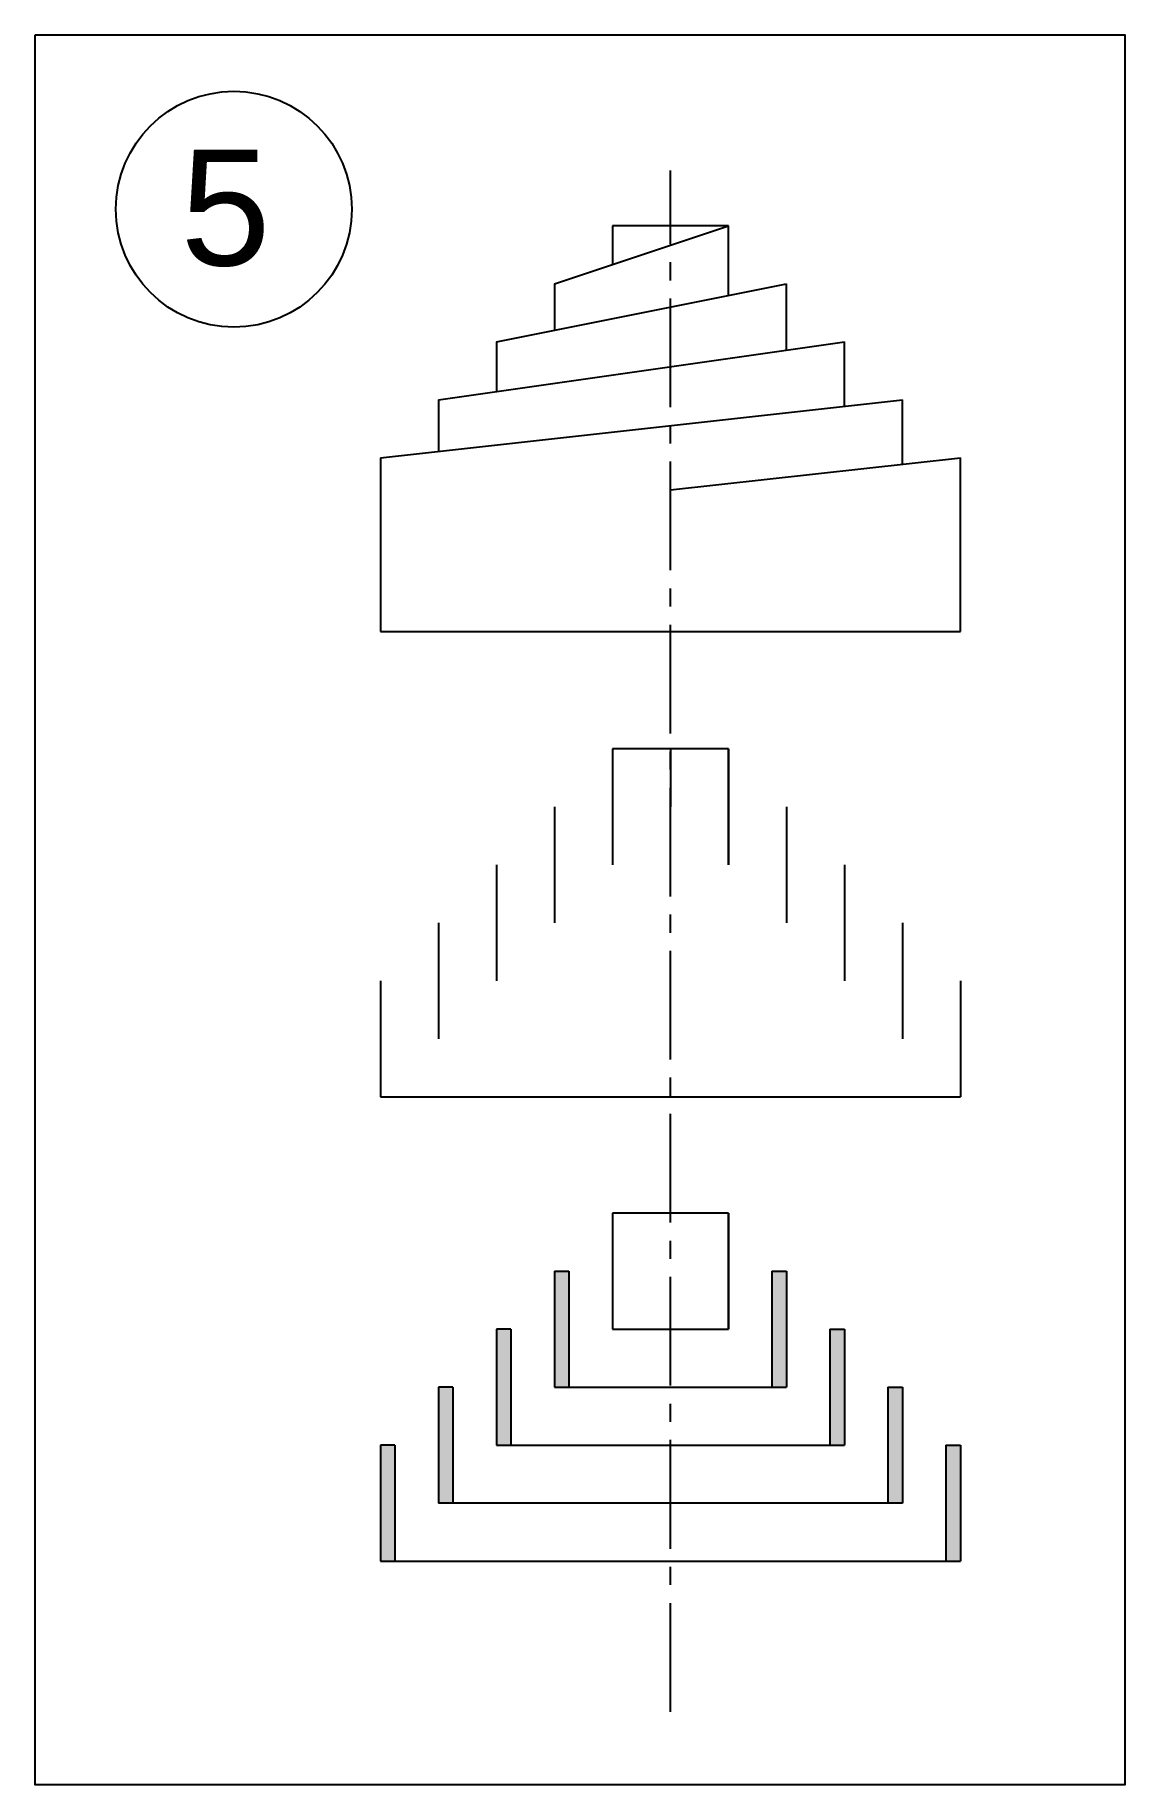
# Model space of a CAD drawing. Header units: inches. Extents: x 9 to 3869, y -675 to 528.
# Drawn here: x 3681 to 3868.9, y -674.6 to -372.8 of the extents above; entities that cross this region are included whole.
import ezdxf

# ---------------------------------------------------------------- set-up
doc = ezdxf.new("R2010")
doc.units = ezdxf.units.IN
doc.header["$MEASUREMENT"] = 0
doc.linetypes.add('CENTER2', pattern=[1.125, 0.75, -0.125, 0.125, -0.125])
doc.styles.get("Standard").update_dxf_attribs({"font": 'arial.ttf'})

msp = doc.modelspace()

# ---------------------------------------------------------------- texts
at = {"insert": (3690.57258, -392.54668), "char_height": 20, "attachment_point": 1}
msp.add_mtext_dynamic_manual_height_columns('  5', width=54.1868436, gutter_width=1, heights=[0], dxfattribs=at)

# ---------------------------------------------------------------- hatches: boundary and pattern name
h = msp.add_hatch()
h.set_pattern_fill('ANGLE', color=256, scale=2.5)
h.set_pattern_definition([(0, (0, 0), (0, 0.6875), [0.5, -0.1875]), (90, (0, 0), (-0.6875, 4e-17), [0.5, -0.1875])])
h.paths.add_polyline_path([(3763.07431, -596.01114), (3760.57431, -596.01114), (3760.57431, -616.01114), (3763.07431, -616.01114)])
h.paths.add_polyline_path([(3743.07431, -616.01114), (3740.57431, -616.01114), (3740.57431, -636.01114), (3743.07431, -636.01114)])
h.paths.add_polyline_path([(3753.07431, -606.01114), (3750.57431, -606.01114), (3750.57431, -626.01114), (3753.07431, -626.01114)])
h.paths.add_polyline_path([(3773.07431, -586.01114), (3770.57431, -586.01114), (3770.57431, -606.01114), (3773.07431, -606.01114)])
h.paths.add_polyline_path([(3810.57431, -586.01114), (3808.07431, -586.01114), (3808.07431, -606.01114), (3810.57431, -606.01114)])
h.paths.add_polyline_path([(3820.57431, -596.01114), (3818.07431, -596.01114), (3818.07431, -616.01114), (3820.57431, -616.01114)])
h.paths.add_polyline_path([(3830.57431, -606.01114), (3828.07431, -606.01114), (3828.07431, -626.01114), (3830.57431, -626.01114)])
h.paths.add_polyline_path([(3840.57431, -616.01114), (3838.07431, -616.01114), (3838.07431, -636.01114), (3840.57431, -636.01114)])

# ---------------------------------------------------------------- linework, layer by layer
at = {"color": 1, "linetype": 'CENTER2', "ltscale": 25}
msp.add_line((3790.57431, -661.99737), (3790.57431, -396.18362), dxfattribs=at)
for p, q in [((3770.57431, -415.70019), (3800.57431, -405.70019)), ((3800.57431, -405.70019), (3780.57431, -405.70019)), ((3780.57431, -405.70019), (3780.57431, -412.36686)), ((3800.57431, -417.70019), (3800.57431, -405.70019)), ((3760.57431, -425.70019), (3810.57431, -415.70019)), ((3770.57431, -415.70019), (3770.57431, -423.70019)), ((3810.57431, -427.12876), (3810.57431, -415.70019)), ((3750.57431, -435.70019), (3820.57431, -425.70019)), ((3760.57431, -425.70019), (3760.57431, -434.27162)), ((3820.57431, -436.8113), (3820.57431, -425.70019)), ((3740.57431, -445.70019), (3830.57431, -435.70019)), ((3750.57431, -435.70019), (3750.57431, -444.58908)), ((3830.57431, -446.8113), (3830.57431, -435.70019)), ((3740.57431, -445.70019), (3740.57431, -475.70019)), ((3790.57431, -451.25574), (3840.57431, -445.70019)), ((3840.57431, -475.70019), (3840.57431, -445.70019)), ((3740.57431, -475.70019), (3840.57431, -475.70019)), ((3780.57431, -495.92951), (3780.57431, -515.92951)), ((3800.57431, -495.92951), (3780.57431, -495.92951)), ((3790.57431, -495.92951), (3790.57431, -505.92951)), ((3800.57431, -495.92951), (3800.57431, -515.92951)), ((3800.57431, -515.92951), (3800.57431, -495.92951)), ((3770.57431, -505.92951), (3770.57431, -525.92951)), ((3810.57431, -505.92951), (3810.57431, -525.92951)), ((3760.57431, -515.92951), (3760.57431, -535.92951)), ((3820.57431, -515.92951), (3820.57431, -535.92951)), ((3750.57431, -525.92951), (3750.57431, -545.92951)), ((3830.57431, -525.92951), (3830.57431, -545.92951)), ((3740.57431, -535.92951), (3740.57431, -555.92951)), ((3840.57431, -535.92951), (3840.57431, -555.92951)), ((3740.57431, -555.92951), (3840.57431, -555.92951)), ((3780.57431, -576.01114), (3780.57431, -596.01114)), ((3800.57431, -576.01114), (3780.57431, -576.01114)), ((3800.57431, -576.01114), (3800.57431, -596.01114)), ((3800.57431, -596.01114), (3800.57431, -576.01114)), ((3770.57431, -586.01114), (3770.57431, -606.01114)), ((3770.57431, -586.01114), (3773.07431, -586.01114)), ((3773.07431, -586.01114), (3773.07431, -606.01114)), ((3808.07431, -586.01114), (3808.07431, -606.01114)), ((3808.07431, -586.01114), (3810.57431, -586.01114)), ((3810.57431, -586.01114), (3810.57431, -606.01114)), ((3760.57431, -596.01114), (3760.57431, -616.01114)), ((3763.07431, -596.01114), (3760.57431, -596.01114)), ((3763.07431, -596.01114), (3763.07431, -616.01114)), ((3780.57431, -596.01114), (3800.57431, -596.01114)), ((3818.07431, -596.01114), (3818.07431, -616.01114)), ((3818.07431, -596.01114), (3820.57431, -596.01114)), ((3820.57431, -596.01114), (3820.57431, -616.01114)), ((3750.57431, -606.01114), (3750.57431, -626.01114)), ((3753.07431, -606.01114), (3750.57431, -606.01114)), ((3753.07431, -606.01114), (3753.07431, -626.01114)), ((3770.57431, -606.01114), (3810.57431, -606.01114)), ((3828.07431, -606.01114), (3828.07431, -626.01114)), ((3828.07431, -606.01114), (3830.57431, -606.01114)), ((3830.57431, -606.01114), (3830.57431, -626.01114)), ((3740.57431, -616.01114), (3740.57431, -636.01114)), ((3743.07431, -616.01114), (3740.57431, -616.01114)), ((3743.07431, -616.01114), (3743.07431, -636.01114)), ((3760.57431, -616.01114), (3820.57431, -616.01114)), ((3838.07431, -616.01114), (3838.07431, -636.01114)), ((3838.07431, -616.01114), (3840.57431, -616.01114)), ((3840.57431, -616.01114), (3840.57431, -636.01114)), ((3830.57431, -626.01114), (3750.57431, -626.01114)), ((3740.57431, -636.01114), (3840.57431, -636.01114))]:
    msp.add_line(p, q)
msp.add_lwpolyline([(3681.02358, -372.78965), (3868.93438, -372.78965), (3868.93438, -674.63312), (3681.02358, -674.63312)], close=True)
msp.add_circle((3715.30921, -402.84165), 20.34106)

msp.set_redraw_order([(e.dxf.handle, doc.entitydb.next_handle()) for e in msp.query("TEXT MTEXT ATTDEF DIMENSION ARC_DIMENSION")])  # texts and dimensions are drawn at this point

doc.saveas('drawing.dxf')
